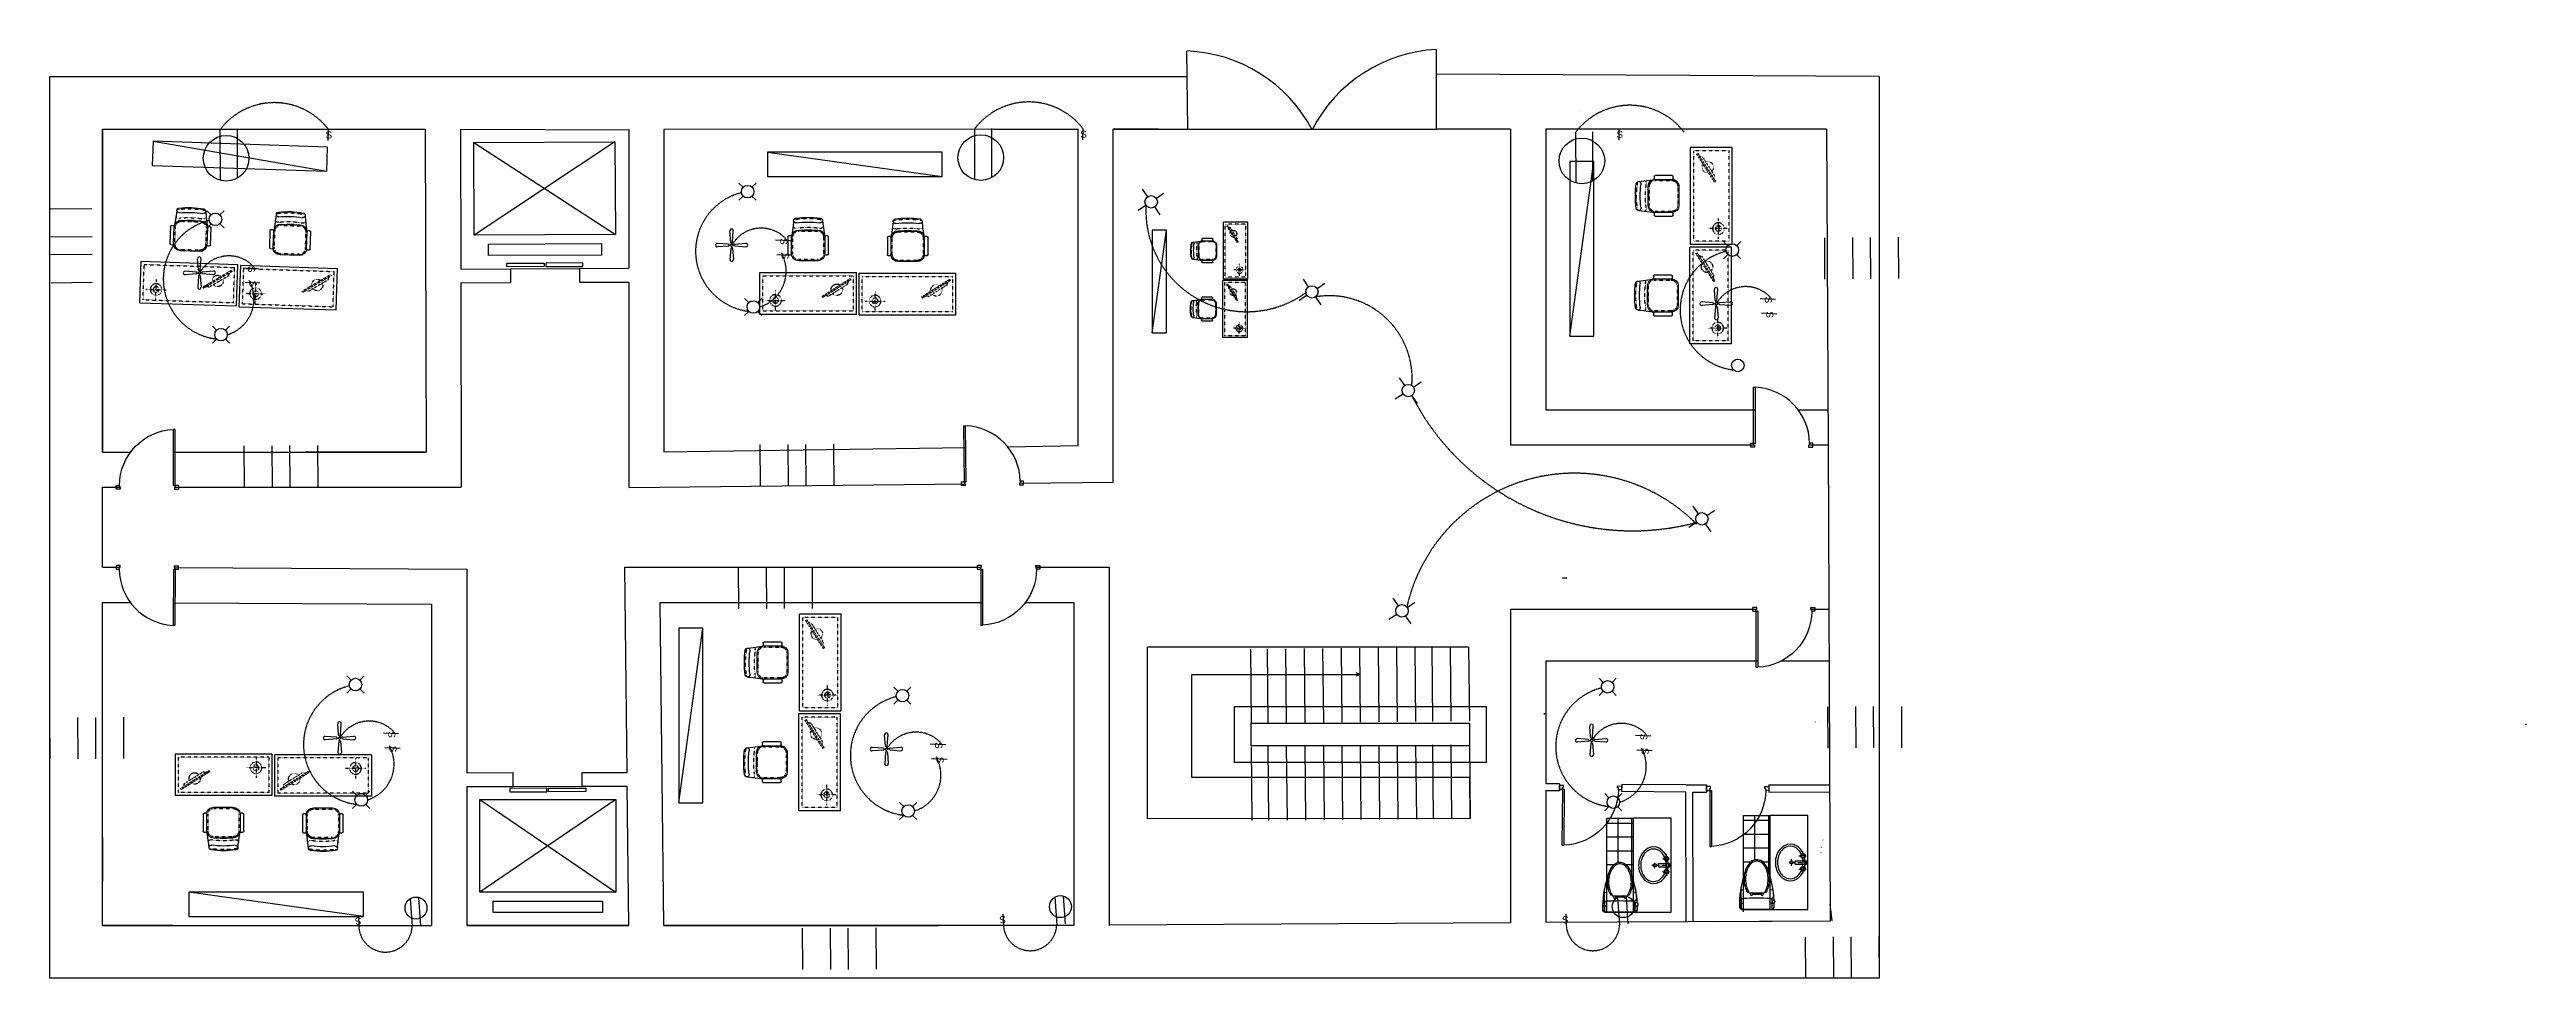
# Model space of a CAD drawing. Header units: inches. Extents: x 201 to 2163, y 274 to 1495.
# Drawn here: x 201 to 1612, y 274 to 803 of the extents above; entities that cross this region are included whole.
import ezdxf

# ---------------------------------------------------------------- set-up
doc = ezdxf.new("R2010")
doc.units = ezdxf.units.IN
doc.header["$MEASUREMENT"] = 0
for name, pattern in [('DASHDOT2', [0.5, 0.25, -0.125, 0, -0.125]), ('HIDDEN', [0.375, 0.25, -0.125]), ('HIDDEN2', [0.1875, 0.125, -0.0625])]:
    doc.linetypes.add(name, pattern=pattern)
for name, color, linetype in [('block', 112, 'Continuous'), ('door', 240, 'Continuous'), ('electrical hidden', 80, 'HIDDEN'), ('ELECTRICITY', 50, 'Continuous'), ('FURHATCH', 57, 'Continuous'), ('FURNITURE', 53, 'Continuous'), ('Layer1', 7, 'Continuous'), ('PIPE', 192, 'Continuous'), ('SANITARY', 151, 'Continuous'), ('STAIR', 2, 'Continuous'), ('TILING', 8, 'Continuous'), ('WALL', 7, 'Continuous'), ('window', 240, 'Continuous')]:
    doc.layers.add(name, color=color, linetype=linetype)
doc.styles.get("Standard").update_dxf_attribs({"font": 'arial.ttf'})
pattern_1 = [(0, (77.9634, 1.5955), (0, 7.874016), []), (90, (77.9634, 1.5955), (-7.874016, 5e-16), [])]

msp = doc.modelspace()

# ---------------------------------------------------------------- texts
at = {"layer": 'ELECTRICITY', "char_height": 4, "attachment_point": 1}
for insert in [(358, 756.2), (788, 756.6), (788, 756.6), (1093.5, 756.5), (1093.5, 756.5)]:
    msp.add_mtext_dynamic_manual_height_columns('S', width=41.001, gutter_width=1, heights=[0], dxfattribs=dict(at, insert=insert))
for width, insert, rotation in [(19.819, (621.1, 695.4), 270), (19.819, (317.8, 679.6), 270), (19.819, (621.8, 687.1), 270), (19.819, (318.6, 671.2), 270), (19.819, (1182.1, 662.1), 270), (19.819, (1182.1, 662.1), 270), (19.819, (1182.9, 653.7), 270), (19.819, (1182.9, 653.7), 270), (19.819, (397.7, 414.5), 270), (19.819, (1111.1, 413.3), 270), (19.819, (398.4, 406.2), 270), (19.819, (709.3, 408.3), 270), (19.819, (710.1, 400), 270), (19.819, (1111.9, 405), 270), (41.001, (378.5, 304.5), 183.9766), (41.001, (378.5, 304.5), 183.9766), (41.001, (745.8, 305.3), 183.9766), (41.001, (745.8, 305.3), 183.9766), (41.001, (1066.5, 305.3), 183.9766), (41.001, (1066.5, 305.3), 183.9766)]:
    msp.add_mtext_dynamic_manual_height_columns('S', width=width, gutter_width=1, heights=[0], dxfattribs=dict(at, insert=insert, rotation=rotation))

# ---------------------------------------------------------------- blocks, each defined once
blk = doc.blocks.new('Refrigerator-2 door - 36 in front')
for p, q in [((0, 5), (36, 5)), ((12, 5), (12, 64))]:
    blk.add_line(p, q)
for points in [[(0, 0), (0, 64), (36, 64), (36, 0)], [(11, 36), (11, 52), (13, 52), (13, 36)]]:
    blk.add_lwpolyline(points, close=True)
blk = doc.blocks.new('*U6')
at = {"layer": 'ELECTRICITY'}
blk.add_line((-1.2, -1.2), (1.2, 1.2), dxfattribs=at)
blk = doc.blocks.new('*U7')
at = {"layer": 'ELECTRICITY', "color": 0, "linetype": 'ByBlock', "lineweight": -2, "transparency": 16777216}
for p, rotation in [((643.7, 415.8), 90.00000000000001), ((643.7, 408.4), 180), ((651.1, 408.4), 270)]:
    blk.add_blockref('*U6', p, dxfattribs=dict(at, rotation=rotation))
blk.add_blockref('*U6', (651.1, 415.8), dxfattribs=at)
blk = doc.blocks.new('*U8')
at = {"layer": 'ELECTRICITY'}
blk.add_line((-1.2, -1.2), (1.2, 1.2), dxfattribs=at)
blk = doc.blocks.new('*U9')
at = {"layer": 'ELECTRICITY', "color": 0, "linetype": 'ByBlock', "lineweight": -2, "transparency": 16777216}
for p, rotation in [((643.7, 415.8), 90.00000000000001), ((643.7, 408.4), 180), ((651.1, 408.4), 270)]:
    blk.add_blockref('*U8', p, dxfattribs=dict(at, rotation=rotation))
blk.add_blockref('*U8', (651.1, 415.8), dxfattribs=at)
blk = doc.blocks.new('*U10')
at = {"layer": 'ELECTRICITY'}
blk.add_line((-1.2, -1.2), (1.2, 1.2), dxfattribs=at)
blk = doc.blocks.new('*U11')
at = {"layer": 'ELECTRICITY', "color": 0, "linetype": 'ByBlock', "lineweight": -2, "transparency": 16777216}
for p, rotation in [((643.7, 415.8), 90.00000000000001), ((643.7, 408.4), 180), ((651.1, 408.4), 270)]:
    blk.add_blockref('*U10', p, dxfattribs=dict(at, rotation=rotation))
blk.add_blockref('*U10', (651.1, 415.8), dxfattribs=at)
blk = doc.blocks.new('*U12')
at = {"layer": 'ELECTRICITY'}
for p, q in [((-3.1, 0.5), (3.2, 1)), ((-3.6, 0), (-4.3, 0)), ((-3.1, -0.5), (3.2, -1))]:
    blk.add_line(p, q, dxfattribs=at)
for centre, radius, start, end in [((-3.1, 0), 0.519, 90, 270), ((3.3, 0), 0.986, 265.8307, 94.1693)]:
    blk.add_arc(centre, radius, start, end, dxfattribs=at)
blk = doc.blocks.new('*U13')
at = {"layer": 'ELECTRICITY', "color": 0, "linetype": 'ByBlock', "lineweight": -2, "transparency": 16777216}
for p, rotation in [((136.1, 88.2), 180), ((141, 93.1), 90.00000000000004), ((141.1, 83.3), 270.0000000000001)]:
    blk.add_blockref('*U12', p, dxfattribs=dict(at, rotation=rotation))
blk.add_blockref('*U12', (146, 88.3), dxfattribs=at)
blk = doc.blocks.new('*U14')
at = {"layer": 'ELECTRICITY'}
blk.add_line((-1.2, -1.2), (1.2, 1.2), dxfattribs=at)
blk = doc.blocks.new('*U15')
at = {"layer": 'ELECTRICITY', "color": 0, "linetype": 'ByBlock', "lineweight": -2, "transparency": 16777216}
for p, rotation in [((643.7, 415.8), 90.00000000000001), ((643.7, 408.4), 180), ((651.1, 408.4), 270)]:
    blk.add_blockref('*U14', p, dxfattribs=dict(at, rotation=rotation))
blk.add_blockref('*U14', (651.1, 415.8), dxfattribs=at)
blk = doc.blocks.new('*U16')
at = {"layer": 'ELECTRICITY'}
blk.add_line((-1.2, -1.2), (1.2, 1.2), dxfattribs=at)
blk = doc.blocks.new('*U17')
at = {"layer": 'ELECTRICITY', "color": 0, "linetype": 'ByBlock', "lineweight": -2, "transparency": 16777216}
for p, rotation in [((643.7, 415.8), 90.00000000000001), ((643.7, 408.4), 180), ((651.1, 408.4), 270)]:
    blk.add_blockref('*U16', p, dxfattribs=dict(at, rotation=rotation))
blk.add_blockref('*U16', (651.1, 415.8), dxfattribs=at)
blk = doc.blocks.new('*U18')
at = {"layer": 'ELECTRICITY'}
blk.add_line((-1.2, -1.2), (1.2, 1.2), dxfattribs=at)
blk = doc.blocks.new('*U19')
at = {"layer": 'ELECTRICITY', "color": 0, "linetype": 'ByBlock', "lineweight": -2, "transparency": 16777216}
for p, rotation in [((643.7, 415.8), 90.00000000000001), ((643.7, 408.4), 180), ((651.1, 408.4), 270)]:
    blk.add_blockref('*U18', p, dxfattribs=dict(at, rotation=rotation))
blk.add_blockref('*U18', (651.1, 415.8), dxfattribs=at)
blk = doc.blocks.new('*U20')
at = {"layer": 'ELECTRICITY'}
for p, q in [((-3.1, 0.5), (3.2, 1)), ((-3.6, 0), (-4.3, 0)), ((-3.1, -0.5), (3.2, -1))]:
    blk.add_line(p, q, dxfattribs=at)
for centre, radius, start, end in [((-3.1, 0), 0.519, 90, 270), ((3.3, 0), 0.986, 265.8307, 94.1693)]:
    blk.add_arc(centre, radius, start, end, dxfattribs=at)
blk = doc.blocks.new('*U21')
at = {"layer": 'ELECTRICITY', "color": 0, "linetype": 'ByBlock', "lineweight": -2, "transparency": 16777216}
for p, rotation in [((136.1, 88.2), 180), ((141, 93.1), 90.00000000000004), ((141.1, 83.3), 270.0000000000001)]:
    blk.add_blockref('*U20', p, dxfattribs=dict(at, rotation=rotation))
blk.add_blockref('*U20', (146, 88.3), dxfattribs=at)
blk = doc.blocks.new('*U22')
at = {"layer": 'ELECTRICITY'}
blk.add_line((-1.2, -1.2), (1.2, 1.2), dxfattribs=at)
blk = doc.blocks.new('*U23')
at = {"layer": 'ELECTRICITY', "color": 0, "linetype": 'ByBlock', "lineweight": -2, "transparency": 16777216}
for p, rotation in [((643.7, 415.8), 90.00000000000001), ((643.7, 408.4), 180), ((651.1, 408.4), 270)]:
    blk.add_blockref('*U22', p, dxfattribs=dict(at, rotation=rotation))
blk.add_blockref('*U22', (651.1, 415.8), dxfattribs=at)
blk = doc.blocks.new('*U24')
at = {"layer": 'ELECTRICITY'}
blk.add_line((-1.2, -1.2), (1.2, 1.2), dxfattribs=at)
blk = doc.blocks.new('*U25')
at = {"layer": 'ELECTRICITY', "color": 0, "linetype": 'ByBlock', "lineweight": -2, "transparency": 16777216}
for p, rotation in [((643.7, 415.8), 90.00000000000001), ((643.7, 408.4), 180), ((651.1, 408.4), 270)]:
    blk.add_blockref('*U24', p, dxfattribs=dict(at, rotation=rotation))
blk.add_blockref('*U24', (651.1, 415.8), dxfattribs=at)
blk = doc.blocks.new('*U26')
at = {"layer": 'ELECTRICITY'}
blk.add_line((-1.2, -1.2), (1.2, 1.2), dxfattribs=at)
blk = doc.blocks.new('*U27')
at = {"layer": 'ELECTRICITY', "color": 0, "linetype": 'ByBlock', "lineweight": -2, "transparency": 16777216}
for p, rotation in [((643.7, 415.8), 90.00000000000001), ((643.7, 408.4), 180), ((651.1, 408.4), 270)]:
    blk.add_blockref('*U26', p, dxfattribs=dict(at, rotation=rotation))
blk.add_blockref('*U26', (651.1, 415.8), dxfattribs=at)
blk = doc.blocks.new('*U28')
at = {"layer": 'ELECTRICITY'}
for p, q in [((-3.1, 0.5), (3.2, 1)), ((-3.6, 0), (-4.3, 0)), ((-3.1, -0.5), (3.2, -1))]:
    blk.add_line(p, q, dxfattribs=at)
for centre, radius, start, end in [((-3.1, 0), 0.519, 90, 270), ((3.3, 0), 0.986, 265.8307, 94.1693)]:
    blk.add_arc(centre, radius, start, end, dxfattribs=at)
blk = doc.blocks.new('*U29')
at = {"layer": 'ELECTRICITY', "color": 0, "linetype": 'ByBlock', "lineweight": -2, "transparency": 16777216}
for p, rotation in [((136.1, 88.2), 180), ((141, 93.1), 90.00000000000004), ((141.1, 83.3), 270.0000000000001)]:
    blk.add_blockref('*U28', p, dxfattribs=dict(at, rotation=rotation))
blk.add_blockref('*U28', (146, 88.3), dxfattribs=at)
blk = doc.blocks.new('*U30')
at = {"layer": 'ELECTRICITY'}
blk.add_line((-1.2, -1.2), (1.2, 1.2), dxfattribs=at)
blk = doc.blocks.new('*U31')
at = {"layer": 'ELECTRICITY', "color": 0, "linetype": 'ByBlock', "lineweight": -2, "transparency": 16777216}
for p, rotation in [((643.7, 415.8), 90.00000000000001), ((643.7, 408.4), 180), ((651.1, 408.4), 270)]:
    blk.add_blockref('*U30', p, dxfattribs=dict(at, rotation=rotation))
blk.add_blockref('*U30', (651.1, 415.8), dxfattribs=at)
blk = doc.blocks.new('*U32')
at = {"layer": 'ELECTRICITY'}
blk.add_line((-1.2, -1.2), (1.2, 1.2), dxfattribs=at)
blk = doc.blocks.new('*U33')
at = {"layer": 'ELECTRICITY', "color": 0, "linetype": 'ByBlock', "lineweight": -2, "transparency": 16777216}
for p, rotation in [((643.7, 415.8), 90.00000000000001), ((643.7, 408.4), 180), ((651.1, 408.4), 270)]:
    blk.add_blockref('*U32', p, dxfattribs=dict(at, rotation=rotation))
blk.add_blockref('*U32', (651.1, 415.8), dxfattribs=at)
blk = doc.blocks.new('*U34')
at = {"layer": 'ELECTRICITY'}
blk.add_line((-1.2, -1.2), (1.2, 1.2), dxfattribs=at)
blk = doc.blocks.new('*U35')
at = {"layer": 'ELECTRICITY', "color": 0, "linetype": 'ByBlock', "lineweight": -2, "transparency": 16777216}
for p, rotation in [((643.7, 415.8), 90.00000000000001), ((643.7, 408.4), 180), ((651.1, 408.4), 270)]:
    blk.add_blockref('*U34', p, dxfattribs=dict(at, rotation=rotation))
blk.add_blockref('*U34', (651.1, 415.8), dxfattribs=at)
blk = doc.blocks.new('*U36')
at = {"layer": 'ELECTRICITY'}
for p, q in [((-3.1, 0.5), (3.2, 1)), ((-3.6, 0), (-4.3, 0)), ((-3.1, -0.5), (3.2, -1))]:
    blk.add_line(p, q, dxfattribs=at)
for centre, radius, start, end in [((-3.1, 0), 0.519, 90, 270), ((3.3, 0), 0.986, 265.8307, 94.1693)]:
    blk.add_arc(centre, radius, start, end, dxfattribs=at)
blk = doc.blocks.new('*U37')
at = {"layer": 'ELECTRICITY', "color": 0, "linetype": 'ByBlock', "lineweight": -2, "transparency": 16777216}
for p, rotation in [((136.1, 88.2), 180), ((141, 93.1), 90.00000000000004), ((141.1, 83.3), 270.0000000000001)]:
    blk.add_blockref('*U36', p, dxfattribs=dict(at, rotation=rotation))
blk.add_blockref('*U36', (146, 88.3), dxfattribs=at)
blk = doc.blocks.new('*U38')
at = {"layer": 'ELECTRICITY'}
blk.add_line((-1.2, -1.2), (1.2, 1.2), dxfattribs=at)
blk = doc.blocks.new('*U39')
at = {"layer": 'ELECTRICITY', "color": 0, "linetype": 'ByBlock', "lineweight": -2, "transparency": 16777216}
for p, rotation in [((643.7, 415.8), 90.00000000000001), ((643.7, 408.4), 180), ((651.1, 408.4), 270)]:
    blk.add_blockref('*U38', p, dxfattribs=dict(at, rotation=rotation))
blk.add_blockref('*U38', (651.1, 415.8), dxfattribs=at)
blk = doc.blocks.new('*U40')
at = {"layer": 'ELECTRICITY'}
for p, q in [((-3.1, 0.5), (3.2, 1)), ((-3.6, 0), (-4.3, 0)), ((-3.1, -0.5), (3.2, -1))]:
    blk.add_line(p, q, dxfattribs=at)
for centre, radius, start, end in [((-3.1, 0), 0.519, 90, 270), ((3.3, 0), 0.986, 265.8307, 94.1693)]:
    blk.add_arc(centre, radius, start, end, dxfattribs=at)
blk = doc.blocks.new('*U41')
at = {"layer": 'ELECTRICITY', "color": 0, "linetype": 'ByBlock', "lineweight": -2, "transparency": 16777216}
for p, rotation in [((136.1, 88.2), 180), ((141, 93.1), 90.00000000000004), ((141.1, 83.3), 270.0000000000001)]:
    blk.add_blockref('*U40', p, dxfattribs=dict(at, rotation=rotation))
blk.add_blockref('*U40', (146, 88.3), dxfattribs=at)
blk = doc.blocks.new('*U42')
at = {"layer": 'ELECTRICITY'}
blk.add_line((-1.2, -1.2), (1.2, 1.2), dxfattribs=at)
blk = doc.blocks.new('*U43')
at = {"layer": 'ELECTRICITY', "color": 0, "linetype": 'ByBlock', "lineweight": -2, "transparency": 16777216}
for p, rotation in [((643.7, 415.8), 90.00000000000001), ((643.7, 408.4), 180), ((651.1, 408.4), 270)]:
    blk.add_blockref('*U42', p, dxfattribs=dict(at, rotation=rotation))
blk.add_blockref('*U42', (651.1, 415.8), dxfattribs=at)
blk = doc.blocks.new('*U44')
at = {"layer": 'ELECTRICITY'}
for p, q in [((-3.1, 0.5), (3.2, 1)), ((-3.6, 0), (-4.3, 0)), ((-3.1, -0.5), (3.2, -1))]:
    blk.add_line(p, q, dxfattribs=at)
for centre, radius, start, end in [((-3.1, 0), 0.519, 90, 270), ((3.3, 0), 0.986, 265.8307, 94.1693)]:
    blk.add_arc(centre, radius, start, end, dxfattribs=at)
blk = doc.blocks.new('*U45')
at = {"layer": 'ELECTRICITY', "color": 0, "linetype": 'ByBlock', "lineweight": -2, "transparency": 16777216}
for p, rotation in [((136.1, 88.2), 180), ((141, 93.1), 90.00000000000004), ((141.1, 83.3), 270.0000000000001)]:
    blk.add_blockref('*U44', p, dxfattribs=dict(at, rotation=rotation))
blk.add_blockref('*U44', (146, 88.3), dxfattribs=at)
blk = doc.blocks.new('*U46')
at = {"layer": 'ELECTRICITY'}
blk.add_line((-1.2, -1.2), (1.2, 1.2), dxfattribs=at)
blk = doc.blocks.new('*U47')
at = {"layer": 'ELECTRICITY', "color": 0, "linetype": 'ByBlock', "lineweight": -2, "transparency": 16777216}
for p, rotation in [((643.7, 415.8), 90.00000000000001), ((643.7, 408.4), 180), ((651.1, 408.4), 270)]:
    blk.add_blockref('*U46', p, dxfattribs=dict(at, rotation=rotation))
blk.add_blockref('*U46', (651.1, 415.8), dxfattribs=at)
blk = doc.blocks.new('*U48')
at = {"layer": 'ELECTRICITY'}
blk.add_line((-1.2, -1.2), (1.2, 1.2), dxfattribs=at)
blk = doc.blocks.new('*U49')
at = {"layer": 'ELECTRICITY', "color": 0, "linetype": 'ByBlock', "lineweight": -2, "transparency": 16777216}
for p, rotation in [((643.7, 415.8), 90.00000000000001), ((643.7, 408.4), 180), ((651.1, 408.4), 270)]:
    blk.add_blockref('*U48', p, dxfattribs=dict(at, rotation=rotation))
blk.add_blockref('*U48', (651.1, 415.8), dxfattribs=at)
blk = doc.blocks.new('*U50')
at = {"layer": 'ELECTRICITY'}
blk.add_line((-1.2, -1.2), (1.2, 1.2), dxfattribs=at)
blk = doc.blocks.new('*U51')
at = {"layer": 'ELECTRICITY', "color": 0, "linetype": 'ByBlock', "lineweight": -2, "transparency": 16777216}
for p, rotation in [((643.7, 415.8), 90.00000000000001), ((643.7, 408.4), 180), ((651.1, 408.4), 270)]:
    blk.add_blockref('*U50', p, dxfattribs=dict(at, rotation=rotation))
blk.add_blockref('*U50', (651.1, 415.8), dxfattribs=at)
blk = doc.blocks.new('*U52')
at = {"layer": 'ELECTRICITY'}
for p, q in [((-3.1, 0.5), (3.2, 1)), ((-3.6, 0), (-4.3, 0)), ((-3.1, -0.5), (3.2, -1))]:
    blk.add_line(p, q, dxfattribs=at)
for centre, radius, start, end in [((-3.1, 0), 0.519, 90, 270), ((3.3, 0), 0.986, 265.8307, 94.1693)]:
    blk.add_arc(centre, radius, start, end, dxfattribs=at)
blk = doc.blocks.new('*U53')
at = {"layer": 'ELECTRICITY', "color": 0, "linetype": 'ByBlock', "lineweight": -2, "transparency": 16777216}
for p, rotation in [((136.1, 88.2), 180), ((141, 93.1), 90.00000000000004), ((141.1, 83.3), 270.0000000000001)]:
    blk.add_blockref('*U52', p, dxfattribs=dict(at, rotation=rotation))
blk.add_blockref('*U52', (146, 88.3), dxfattribs=at)
blk = doc.blocks.new('*U54')
at = {"layer": 'ELECTRICITY'}
for p in [(-2.2, -1.5), (2.2, 1.5), (2.2, 1.5), (2.2, 1.5), (2.2, 1.5), (2.2, 1.5)]:
    blk.add_line(p, (2.2, 1.5), dxfattribs=at)
blk = doc.blocks.new('*U55')
at = {"layer": 'ELECTRICITY', "color": 0, "linetype": 'ByBlock', "lineweight": -2, "transparency": 16777216}
for p, rotation in [((184.3, 140.8), 180), ((186, 149.4), 89.99999999999999), ((193, 139.1), 270)]:
    blk.add_blockref('*U54', p, dxfattribs=dict(at, rotation=rotation))
blk.add_blockref('*U54', (194.6, 147.8), dxfattribs=at)
blk = doc.blocks.new('*U56')
at = {"layer": 'ELECTRICITY'}
for p in [(-2.2, -1.5), (2.2, 1.5), (2.2, 1.5), (2.2, 1.5), (2.2, 1.5), (2.2, 1.5)]:
    blk.add_line(p, (2.2, 1.5), dxfattribs=at)
blk = doc.blocks.new('*U57')
at = {"layer": 'ELECTRICITY', "color": 0, "linetype": 'ByBlock', "lineweight": -2, "transparency": 16777216}
for p, rotation in [((184.3, 140.8), 180), ((186, 149.4), 89.99999999999999), ((193, 139.1), 270)]:
    blk.add_blockref('*U56', p, dxfattribs=dict(at, rotation=rotation))
blk.add_blockref('*U56', (194.6, 147.8), dxfattribs=at)
blk = doc.blocks.new('*U58')
at = {"layer": 'ELECTRICITY'}
for p in [(-2.2, -1.5), (2.2, 1.5), (2.2, 1.5), (2.2, 1.5), (2.2, 1.5), (2.2, 1.5)]:
    blk.add_line(p, (2.2, 1.5), dxfattribs=at)
blk = doc.blocks.new('*U59')
at = {"layer": 'ELECTRICITY', "color": 0, "linetype": 'ByBlock', "lineweight": -2, "transparency": 16777216}
for p, rotation in [((184.3, 140.8), 180), ((186, 149.4), 89.99999999999999), ((193, 139.1), 270)]:
    blk.add_blockref('*U58', p, dxfattribs=dict(at, rotation=rotation))
blk.add_blockref('*U58', (194.6, 147.8), dxfattribs=at)
blk = doc.blocks.new('*U60')
at = {"layer": 'ELECTRICITY'}
for p in [(-2.2, -1.5), (2.2, 1.5), (2.2, 1.5), (2.2, 1.5), (2.2, 1.5), (2.2, 1.5)]:
    blk.add_line(p, (2.2, 1.5), dxfattribs=at)
blk = doc.blocks.new('*U61')
at = {"layer": 'ELECTRICITY', "color": 0, "linetype": 'ByBlock', "lineweight": -2, "transparency": 16777216}
for p, rotation in [((184.3, 140.8), 180), ((186, 149.4), 89.99999999999999), ((193, 139.1), 270)]:
    blk.add_blockref('*U60', p, dxfattribs=dict(at, rotation=rotation))
blk.add_blockref('*U60', (194.6, 147.8), dxfattribs=at)
blk = doc.blocks.new('*U62')
at = {"layer": 'ELECTRICITY'}
for p in [(-2.2, -1.5), (2.2, 1.5), (2.2, 1.5), (2.2, 1.5), (2.2, 1.5), (2.2, 1.5)]:
    blk.add_line(p, (2.2, 1.5), dxfattribs=at)
blk = doc.blocks.new('*U63')
at = {"layer": 'ELECTRICITY', "color": 0, "linetype": 'ByBlock', "lineweight": -2, "transparency": 16777216}
for p, rotation in [((184.3, 140.8), 180), ((186, 149.4), 89.99999999999999), ((193, 139.1), 270)]:
    blk.add_blockref('*U62', p, dxfattribs=dict(at, rotation=rotation))
blk.add_blockref('*U62', (194.6, 147.8), dxfattribs=at)
blk = doc.blocks.new('DR_D01')
for p, q in [((-0.45, 0.93), (-0.42, 0.93)), ((-0.45, 0.03), (-0.45, 0.93)), ((-0.42, 0.03), (-0.42, 0.93)), ((-0.5, 0.03), (-0.42, 0.03)), ((-0.5, 0.03), (-0.5, -0.03)), ((-0.45, 0.03), (-0.45, 0)), ((-0.45, 0), (-0.435, 0)), ((-0.435, 0), (-0.435, -0.03)), ((0.435, 0), (0.435, -0.03)), ((0.45, 0), (0.435, 0)), ((0.45, 0.03), (0.45, 0)), ((0.5, 0.03), (0.45, 0.03)), ((0.5, -0.03), (0.5, 0.03)), ((-0.435, -0.03), (-0.5, -0.03)), ((0.435, -0.03), (0.5, -0.03))]:
    blk.add_line(p, q)
blk.add_arc((-0.46, 0.021), 0.91, 0.5915, 87.4664)
blk = doc.blocks.new('yq_sink_01')
for p, q in [((183, 24), (20, 24)), ((20, 24), (20, -24)), ((183, 24), (183, -24)), ((183, -24), (20, -24))]:
    blk.add_line(p, q)
at = {"linetype": 'DASHDOT2'}
for p, q in [((131, 97), (26, 97)), ((69, 24), (69, 158)), ((236, 48), (236, -48)), ((278, 0), (26, 0)), ((131, -97), (26, -97)), ((69, -24), (69, -158))]:
    blk.add_line(p, q, dxfattribs=at)
for centre, radius in [((69, 95), 33.5), ((69, 95), 23.9), ((236, 1), 23.9), ((69, -95), 33.5), ((69, -95), 23.9)]:
    blk.add_circle(centre, radius)
for centre, radius, start, end in [((366, 1), 326, 167.8612, 192.4926), ((312, 19), 269, 140.9541, 156.021), ((366, 1), 296, 168.0916, 192.4003), ((312, 19), 239, 140.9541, 155.6677), ((277, 47), 224, 117.0522, 140.9541), ((277, 47), 195, 117.0522, 140.9541), ((255, 91), 176, 62.9478, 117.0522), ((255, 91), 146, 62.9478, 117.0522), ((233, 47), 195, 39.0459, 62.9478), ((233, 47), 224, 39.0459, 62.9478), ((199, 19), 239, 18.571, 39.0459), ((199, 19), 269, 18.571, 39.0459), ((145, 1), 296, 0, 18.571), ((145, 1), 296, 341.429, 360), ((145, 1), 326, 360, 18.571), ((145, 1), 326, 341.429, 360), ((312, -17), 269, 204.5507, 219.0459), ((312, -17), 239, 204.736, 219.0459), ((277, -45), 224, 219.0459, 242.9478), ((277, -45), 195, 219.0459, 242.9478), ((255, -88), 176, 242.9478, 297.0522), ((255, -88), 146, 242.9478, 297.0522), ((233, -45), 195, 297.0522, 320.9541), ((233, -45), 224, 297.0522, 320.9541), ((199, -17), 239, 320.9541, 341.429), ((199, -17), 269, 320.9541, 341.429)]:
    blk.add_arc(centre, radius, start, end)
blk = doc.blocks.new('yq_matong_01')
for p, q in [((0, 201), (0, -201)), ((20, 221), (139, 221)), ((216, 91), (238, 91)), ((216, 61), (238, 61)), ((223, 61), (223, -61)), ((238, 104), (238, -104)), ((252, 138), (252, 114)), ((20, -221), (139, -221)), ((97, -221), (97, -226)), ((97, -226), (132, -226)), ((132, -221), (132, -226)), ((216, -61), (238, -61)), ((216, -91), (238, -91)), ((252, -114), (252, -138))]:
    blk.add_line(p, q)
for centre, radius, start, end in [((55, 202), 54.8, 117.322, 181.8992), ((20, 201), 20, 90, 180), ((64, -1165), 1417, 71.4068, 91.3856), ((139, 201), 20, 2.3063, 90), ((217, 161), 83.2, 95.4963, 139.9324), ((-4840, 0), 5003, 357.6937, 2.3063), ((216, 76), 15, 90, 270), ((357, -47), 193, 123.2779, 128.1384), ((407, -123), 283, 105.2088, 123.2779), ((407, -123), 303, 105.2088, 120.5699), ((439, -242), 427, 74.7912, 105.2088), ((439, -242), 407, 74.7912, 105.2088), ((471, -123), 283, 56.7221, 74.7912), ((471, -123), 303, 56.7221, 74.7912), ((521, -47), 193, 32.2565, 56.7221), ((521, -47), 213, 32.2565, 56.7221), ((596, 0), 104, 360, 32.2565), ((596, 0), 124, 360, 32.2565), ((51, -204), 51.4, 175.687, 245.0918), ((20, -201), 20, 180, 270), ((64, 1165), 1417, 268.6144, 271.2036), ((157, -247), 63.1, 159.6834, 188.4939), ((114, -226), 37, 237.5287, 304.2772), ((72, -247), 63.1, 352.0944, 20.3166), ((64, 1165), 1417, 272.8967, 288.5932), ((139, -201), 20, 270, 357.6937), ((217, -161), 83.2, 220.0676, 264.5037), ((216, -76), 15, 90, 270), ((357, 47), 193, 231.8616, 236.7221), ((407, 123), 283, 236.7221, 254.7912), ((407, 123), 303, 239.4301, 254.7912), ((439, 242), 427, 254.7912, 285.2088), ((439, 242), 407, 254.7912, 285.2088), ((471, 123), 283, 285.2088, 303.2779), ((471, 123), 303, 285.2088, 303.2779), ((521, 47), 193, 303.2779, 327.7435), ((521, 47), 213, 303.2779, 327.7435), ((596, 0), 104, 327.7435, 360), ((596, 0), 124, 327.7435, 360)]:
    blk.add_arc(centre, radius, start, end)
blk = doc.blocks.new('yq_desk_01')
for p, q in [((800, 700), (800, -700)), ((1400, 700), (800, 700)), ((1400, 700), (1400, -700)), ((52, 209), (127, 217)), ((127, 217), (288, 239)), ((185, 136), (185, -139)), ((185, -50), (185, 47)), ((270, 252), (270, 279)), ((284, 293), (531, 293)), ((531, 239), (284, 239)), ((531, 239), (284, 239)), ((528, 239), (288, 239)), ((545, 279), (545, 252)), ((630, -139), (630, 136)), ((52, -209), (126, -218)), ((126, -218), (288, -241)), ((270, -282), (270, -255)), ((284, -241), (531, -241)), ((284, -241), (531, -241)), ((531, -296), (284, -296)), ((288, -241), (528, -241)), ((545, -255), (545, -282)), ((1400, -700), (800, -700))]:
    blk.add_line(p, q)
for centre, radius, start, end in [((1212, 0), 1212, 171.4477, 188.5523), ((47, 175), 34.3, 351.4477, 171.4477), ((1212, 0), 1143, 171.4477, 188.5523), ((288, 136), 103, 90, 180), ((284, 279), 13.7, 90, 180), ((284, 252), 13.7, 180, 270), ((528, 136), 103, 0, 90), ((531, 279), 13.7, 0, 90), ((531, 252), 13.7, 270, 0), ((47, -175), 34.3, 188.5523, 8.5523), ((288, -139), 103, 180, 270), ((284, -255), 13.7, 90, 180), ((284, -282), 13.7, 180, 270), ((528, -139), 103, 270, 0), ((531, -255), 13.7, 0, 90), ((531, -282), 13.7, 270, 0)]:
    blk.add_arc(centre, radius, start, end)
at = {"layer": 'FURHATCH', "linetype": 'HIDDEN2'}
for p, q in [((845, 655), (845, -655)), ((1355, 655), (845, 655)), ((1355, 655), (1355, -655)), ((157, 170), (159, 189)), ((202, 136), (202, -139)), ((528, 222), (288, 222)), ((613, -139), (613, 136)), ((157, -170), (158, -190)), ((288, -224), (528, -224)), ((904, -618), (1160, -212)), ((1355, -655), (845, -655))]:
    blk.add_line(p, q, dxfattribs=at)
for points in [[(1349, 471), (1055, 471)], [(1202, 471), (1160, 471)], [(1202, 618), (1202, 324)], [(1202, 471), (1223, 508)], [(1202, 471), (1223, 435)]]:
    blk.add_lwpolyline(points, dxfattribs=at)
blk.add_lwpolyline([(1143, -294), (1134, -254), (1160, -212), (1144, -202), (888, -608), (904, -618), (930, -577), (971, -568)], close=True, dxfattribs=at)
for radius in [84, 42]:
    blk.add_circle((1202, 471), radius, dxfattribs=at)
for centre, radius, start, end in [((1212, 0), 1195, 170.0128, 189.9872), ((130, 189), 28.6, 359.9194, 96.3911), ((1288, 0), 1143, 171.4477, 188.5523), ((288, 136), 85.7, 90, 180), ((528, 136), 85.7, 0, 90), ((130, -190), 28.6, 262.6639, 359.9194), ((288, -139), 85.7, 180, 270), ((528, -139), 85.7, 270, 0), ((1048, -416), 82.3, 81.7622, 213.7504), ((1048, -416), 82.3, 248.5054, 47.0072)]:
    blk.add_arc(centre, radius, start, end, dxfattribs=at)
blk = doc.blocks.new('WD_WIN4')
for p, q in [((-0.5, 0.5), (0.5, 0.5)), ((-0.5, 0.12), (0.5, 0.12)), ((-0.5, -0.12), (0.5, -0.12)), ((-0.5, -0.5), (0.5, -0.5))]:
    blk.add_line(p, q)

# ---------------------------------------------------------------- hatches: boundary and pattern name
at = {"layer": 'TILING'}
h = msp.add_hatch(dxfattribs=at)
h.set_pattern_fill('_USER', color=256, scale=7.874016, double=1, pattern_type=0)
h.set_pattern_definition([(0, (0, 0), (0, 7.874016), []), (90, (0, 0), (-7.874016, 5e-16), [])])
edge = h.paths.add_edge_path()
edge.add_arc((1141.4, 313.9), 55.8, 161.4068, 181.3856)
edge.add_arc((1087.6, 313.5), 2.16, 207.322, 271.8992)
edge.add_line((1087.6, 311.4), (1103.4, 311.4))
edge.add_arc((1103.6, 313.4), 2.02, 265.687, 335.0918)
edge.add_arc((1049.6, 313.9), 55.8, 358.6144, 361.2036)
edge.add_arc((1105.3, 317.5), 2.48, 273.3508, 278.4939)
edge.add_arc((1104.4, 315.9), 1.46, 327.5287, 394.2772)
edge.add_arc((1105.3, 314.2), 2.48, 82.0944, 88.0105)
edge.add_arc((1049.6, 313.9), 55.8, 2.8967, 18.5932)
edge.add_arc((1086, 328.6), 16.8, 10.3453, 15.2088)
edge.add_arc((1090.7, 329.9), 11.9, 15.2088, 33.2779)
edge.add_arc((1093.7, 331.9), 8.38, 33.2779, 57.7435)
edge.add_arc((1095.5, 334.8), 4.87, 57.7435, 90)
edge.add_arc((1095.5, 334.8), 4.87, 90, 122.2565)
edge.add_arc((1097.4, 331.9), 8.38, 122.2565, 146.7221)
edge.add_arc((1100.4, 329.9), 11.9, 146.7221, 164.7912)
edge.add_arc((1105.1, 328.6), 16.8, 164.7912, 169.6547)
h.paths.add_polyline_path([(1103, 311.4), (1088.1, 311.4), (1088.1, 365), (1103, 365)])
h = msp.add_hatch(dxfattribs=at)
h.set_pattern_fill('_USER', color=256, scale=7.874016, double=1, pattern_type=0)
h.set_pattern_definition(pattern_1)
edge = h.paths.add_edge_path()
edge.add_arc((1219.4, 315.5), 55.8, 161.4068, 181.3856)
edge.add_arc((1165.5, 315.1), 2.16, 207.322, 271.8992)
edge.add_line((1165.6, 313), (1181.4, 313))
edge.add_arc((1181.5, 315), 2.02, 265.687, 335.0918)
edge.add_arc((1127.6, 315.5), 55.8, 358.6144, 361.2036)
edge.add_arc((1183.2, 319.1), 2.48, 273.3508, 278.4939)
edge.add_arc((1182.4, 317.4), 1.46, 327.5287, 394.2772)
edge.add_arc((1183.2, 315.8), 2.48, 82.0944, 88.0105)
edge.add_arc((1127.6, 315.5), 55.8, 2.8967, 18.5932)
edge.add_arc((1164, 330.2), 16.8, 10.3453, 15.2088)
edge.add_arc((1168.6, 331.5), 11.9, 15.2088, 33.2779)
edge.add_arc((1171.6, 333.5), 8.38, 33.2779, 57.7435)
edge.add_arc((1173.5, 336.4), 4.87, 57.7435, 90)
edge.add_arc((1173.5, 336.4), 4.87, 90, 122.2565)
edge.add_arc((1175.4, 333.5), 8.38, 122.2565, 146.7221)
edge.add_arc((1178.3, 331.5), 11.9, 146.7221, 164.7912)
edge.add_arc((1183, 330.2), 16.8, 164.7912, 169.6547)
h.paths.add_polyline_path([(1181, 313), (1166, 313), (1166, 366.6), (1181, 366.6)])
h = msp.add_hatch(dxfattribs=at)
h.set_pattern_fill('_USER', color=256, scale=7.874016, double=1, pattern_type=0)
h.set_pattern_definition(pattern_1)
edge = h.paths.add_edge_path()
edge.add_arc((1219.4, 315.5), 55.8, 161.4068, 181.3856)
edge.add_arc((1165.5, 315.1), 2.16, 207.322, 271.8992)
edge.add_line((1165.6, 313), (1181.4, 313))
edge.add_arc((1181.5, 315), 2.02, 265.687, 335.0918)
edge.add_arc((1127.6, 315.5), 55.8, 358.6144, 361.2036)
edge.add_arc((1183.2, 319.1), 2.48, 273.3508, 278.4939)
edge.add_arc((1182.4, 317.4), 1.46, 327.5287, 394.2772)
edge.add_arc((1183.2, 315.8), 2.48, 82.0944, 88.0105)
edge.add_arc((1127.6, 315.5), 55.8, 2.8967, 18.5932)
edge.add_arc((1164, 330.2), 16.8, 10.3453, 15.2088)
edge.add_arc((1168.6, 331.5), 11.9, 15.2088, 33.2779)
edge.add_arc((1171.6, 333.5), 8.38, 33.2779, 57.7435)
edge.add_arc((1173.5, 336.4), 4.87, 57.7435, 90)
edge.add_arc((1173.5, 336.4), 4.87, 90, 122.2565)
edge.add_arc((1175.4, 333.5), 8.38, 122.2565, 146.7221)
edge.add_arc((1178.3, 331.5), 11.9, 146.7221, 164.7912)
edge.add_arc((1183, 330.2), 16.8, 164.7912, 169.6547)
h.paths.add_polyline_path([(1181, 313), (1166, 313), (1166, 366.6), (1181, 366.6)])
h = msp.add_hatch(dxfattribs=at)
h.set_pattern_fill('_USER', color=256, scale=7.874016, double=1, pattern_type=0)
h.set_pattern_definition(pattern_1)
edge = h.paths.add_edge_path()
edge.add_arc((1219.4, 315.5), 55.8, 161.4068, 181.3856)
edge.add_arc((1165.5, 315.1), 2.16, 207.322, 271.8992)
edge.add_line((1165.6, 313), (1181.4, 313))
edge.add_arc((1181.5, 315), 2.02, 265.687, 335.0918)
edge.add_arc((1127.6, 315.5), 55.8, 358.6144, 361.2036)
edge.add_arc((1183.2, 319.1), 2.48, 273.3508, 278.4939)
edge.add_arc((1182.4, 317.4), 1.46, 327.5287, 394.2772)
edge.add_arc((1183.2, 315.8), 2.48, 82.0944, 88.0105)
edge.add_arc((1127.6, 315.5), 55.8, 2.8967, 18.5932)
edge.add_arc((1164, 330.2), 16.8, 10.3453, 15.2088)
edge.add_arc((1168.6, 331.5), 11.9, 15.2088, 33.2779)
edge.add_arc((1171.6, 333.5), 8.38, 33.2779, 57.7435)
edge.add_arc((1173.5, 336.4), 4.87, 57.7435, 90)
edge.add_arc((1173.5, 336.4), 4.87, 90, 122.2565)
edge.add_arc((1175.4, 333.5), 8.38, 122.2565, 146.7221)
edge.add_arc((1178.3, 331.5), 11.9, 146.7221, 164.7912)
edge.add_arc((1183, 330.2), 16.8, 164.7912, 169.6547)
h.paths.add_polyline_path([(1181, 313), (1166, 313), (1166, 366.6), (1181, 366.6)])

# ---------------------------------------------------------------- linework, layer by layer
for p, q in [((830.8, 787.5), (848.9, 787.5)), ((778.2, 767.8), (778.2, 767.8)), ((1083.7, 767.8), (1083.7, 767.8)), ((230.8, 757.5), (230.8, 573.5)), ((230.8, 757.5), (230.8, 757.5)), ((230.8, 757.5), (230.8, 757.5)), ((230.8, 757.5), (230.8, 757.5)), ((230.8, 757.5), (250.8, 757.5)), ((250.8, 757.5), (250.8, 757.5)), ((414.8, 757.5), (415.2, 573.5)), ((414.8, 757.4), (414.8, 757.4)), ((434.8, 757.5), (435, 677.8)), ((434.8, 757.5), (530.8, 757.1)), ((530.8, 757.3), (530.8, 678.3)), ((786.8, 757.5), (550.8, 757.3)), ((550.8, 757.3), (550.8, 573.6)), ((786.8, 577.2), (786.8, 757.5)), ((806.8, 556.4), (806.8, 757.5)), ((832.5, 757.5), (806.8, 757.5)), ((806.8, 757.5), (849.3, 757.5)), ((1033.2, 757.5), (991, 757.5)), ((1033.2, 757.5), (991, 757.5)), ((1033.2, 757.5), (1033.2, 577.5)), ((1213.2, 757.5), (1053.2, 757.5)), ((1053.2, 757.5), (1053.2, 597.5)), ((1213.2, 757.5), (1127.7, 757.5)), ((1213.2, 757.5), (1214.1, 577.5)), ((230.8, 737.5), (230.8, 737.5)), ((264.2, 665), (264.2, 665)), ((435, 669.9), (435.2, 553.5)), ((530.8, 670.4), (530.8, 553.3)), ((608.7, 665.1), (608.7, 665.1)), ((608.7, 665.1), (608.7, 665.1)), ((608.7, 665.1), (608.7, 665.1)), ((608.7, 665.1), (608.7, 665.1)), ((608.7, 665.1), (608.7, 665.1)), ((608.7, 665.1), (608.7, 665.1)), ((608.7, 665.1), (608.7, 665.1)), ((608.7, 665.1), (608.7, 665.1)), ((608.7, 665.1), (608.7, 665.1)), ((608.7, 665.1), (608.7, 665.1)), ((608.7, 665.1), (608.7, 665.1)), ((608.7, 665.1), (608.7, 665.1)), ((608.7, 665.1), (608.7, 665.1)), ((656.7, 665.1), (656.7, 665.1)), ((1172.7, 597.5), (1053.2, 597.5)), ((1214, 597.5), (1197.1, 597.5)), ((230.8, 573.5), (246.8, 573.5)), ((271.3, 573.5), (415.2, 573.5)), ((415.2, 573.5), (346.4, 573.5)), ((415.2, 573.5), (372.4, 573.5)), ((435.2, 573.5), (435.2, 573.5)), ((435.2, 573.5), (435.2, 573.5)), ((530.5, 573.3), (530.8, 573.3)), ((550.8, 573.6), (722.8, 576.2)), ((701.2, 575.9), (701.2, 575.9)), ((746.6, 576.6), (786.8, 577.2)), ((1172.2, 577.5), (1033.2, 577.5)), ((1214.1, 577.5), (1203, 577.5)), ((230.8, 553.5), (241, 553.5)), ((271.8, 553.5), (435.2, 553.5)), ((415.2, 553.5), (415.2, 553.4)), ((415.2, 553.5), (415.2, 553.4)), ((530.8, 553.3), (722.5, 555.5)), ((550.8, 553.6), (550.8, 553.3)), ((753.3, 555.8), (806.8, 556.4)), ((548.4, 507.9), (548.4, 508.1)), ((230.8, 507.9), (241, 507.9)), ((271.8, 507.7), (438.4, 506.8)), ((438.4, 506.8), (438.4, 390.9)), ((528.4, 507.9), (731.8, 507.9)), ((529.8, 391.1), (528.4, 507.9)), ((762.6, 507.9), (804.4, 507.9)), ((804.4, 507.9), (804.4, 303.9)), ((230.7, 487.9), (246.7, 487.8)), ((230.8, 303.9), (230.8, 487.9)), ((271.2, 487.7), (418.4, 486.9)), ((418.4, 486.9), (418.4, 303.9)), ((528.4, 487.9), (528.6, 487.9)), ((550.8, 303.9), (548.6, 487.9)), ((548.6, 487.9), (732.3, 487.9)), ((756.8, 487.9), (784.4, 487.9)), ((784.4, 487.9), (784.4, 303.9)), ((1033.2, 483.9), (1033.2, 305.4)), ((1173.5, 483.9), (1033.2, 483.9)), ((1214.5, 483.9), (1204.3, 483.9)), ((1009.3, 462.5), (826.3, 462.5)), ((826.3, 458), (826.3, 462.5)), ((826.3, 364.6), (826.3, 458)), ((826.3, 458), (826.3, 458)), ((826.3, 458), (826.3, 458)), ((826.3, 458), (826.3, 458)), ((884.9, 461.3), (885.3, 419.1)), ((894.5, 461.4), (894.9, 419.2)), ((905, 461.5), (905.4, 419.3)), ((915.5, 461.6), (915.9, 419.4)), ((926.1, 461.7), (926.5, 419.5)), ((936.6, 461.8), (937, 419.6)), ((947.1, 461.9), (947.5, 419.7)), ((957.7, 462), (958.1, 419.8)), ((968.2, 462.1), (968.6, 419.9)), ((978.7, 462.2), (979.1, 420)), ((988.3, 462.3), (988.7, 420.1)), ((998.8, 462.4), (999.2, 420.2)), ((1009.3, 462.5), (1009.7, 420.3)), ((1009.3, 462.5), (1009.7, 420.3)), ((1009.3, 462.5), (1009.7, 420.3)), ((1053.2, 454.4), (1053.2, 384.6)), ((1174, 454.4), (1053.2, 454.4)), ((1214.6, 454.4), (1187.2, 454.4)), ((947.3, 446.8), (945.2, 447.7)), ((885.3, 405.7), (885.7, 363.6)), ((894.9, 405.8), (895.3, 363.7)), ((905.4, 405.9), (905.8, 363.8)), ((915.9, 406), (916.3, 363.9)), ((926.5, 406.1), (926.9, 364)), ((937, 406.2), (937.4, 364.1)), ((947.5, 406.3), (947.9, 364.2)), ((958.1, 406.4), (958.5, 364.3)), ((968.6, 406.5), (969, 364.4)), ((979.1, 406.6), (979.5, 364.5)), ((988.7, 406.7), (989.1, 364.6)), ((999.2, 406.8), (999.6, 364.7)), ((1009.7, 406.9), (1010.1, 364.8)), ((1009.7, 406.9), (1010.1, 364.8)), ((1009.7, 406.9), (1010.1, 364.8)), ((438.4, 383.1), (438.4, 303.9)), ((530.8, 303.9), (529.9, 383.3)), ((1010.1, 364.8), (1009.9, 388.1)), ((1053.2, 380.6), (1053.2, 305.5)), ((230.8, 303.9), (231, 353.9)), ((1010.1, 364.8), (826.3, 364.6)), ((1010.1, 364.8), (1010.1, 364.8)), ((230.8, 303.9), (271, 303.9)), ((230.8, 303.9), (418.4, 303.9)), ((438.4, 303.9), (530.8, 303.9)), ((438.4, 303.9), (530.8, 303.9)), ((550.8, 303.9), (596.8, 303.9)), ((550.8, 303.9), (707.2, 303.9)), ((1215.2, 306.4), (1149.4, 306)), ((1150.4, 306), (1150.4, 306))]:
    msp.add_line(p, q)
for points in [[(200.8, 787.5), (200.8, 787.5), (848.9, 787.5)], [(200.8, 757.5), (200.8, 787.5), (200.8, 787.5)], [(200.8, 273.9), (200.8, 273.9), (200.8, 787.5), (200.8, 787.5)], [(1243.2, 787.5), (1243.2, 787.5), (1243.2, 273.9), (1243.2, 273.9)], [(230.8, 573.5), (230.8, 757.5), (414.8, 757.5)], [(738.8, 757.5), (786.8, 757.5)], [(806.8, 757.5), (849.3, 757.5)], [(1214.1, 577.5), (1215.2, 306.4), (1053.2, 305.5)], [(230.8, 507.9), (230.8, 553.5)], [(271, 303.9), (230.8, 303.9), (230.8, 487.9)], [(1009.9, 388.1), (851.6, 388.1), (851.6, 446.8), (947.3, 446.8), (945.3, 445.8), (945.3, 445.8)], [(530.8, 303.9), (438.4, 303.9)], [(784.4, 303.9), (550.8, 303.9)], [(596.8, 303.9), (550.8, 303.9)], [(1033.2, 305.4), (804.4, 304)], [(1243.2, 273.9), (200.8, 273.9)]]:
    msp.add_lwpolyline(points)
for points in [[(875.8, 428.7), (1019.3, 428.7), (1019.3, 396.7), (875.8, 396.7)], [(885.3, 419.1), (1009.7, 419.1), (1009.7, 406.2), (885.3, 406.2)]]:
    msp.add_lwpolyline(points, close=True)
at = {"layer": 'door'}
for p, q in [((849.3, 757.5), (848.7, 802)), ((991, 757.5), (991, 802.8)), ((849.3, 757.5), (991, 757.5))]:
    msp.add_line(p, q, dxfattribs=at)
for points in [[(1074.7, 668.6)], [(252.4, 644.6)], [(230.8, 487.9)], [(1171.7, 364.7)]]:
    msp.add_lwpolyline(points, close=True, dxfattribs=at)
for points in [[(230.8, 580.8), (230.8, 580.8)], [(230.8, 573.5), (230.8, 573.5)], [(239.6, 573.5), (239.6, 573.5)], [(548.6, 479.8), (548.7, 479.8)], [(1190.1, 454.5), (1190.1, 454.4)]]:
    msp.add_lwpolyline(points, dxfattribs=at)
for centre, start, end in [((845.5, 717.7), 27.7697, 87.7697), ((995.2, 718.6), 92.8859, 152.8859)]:
    msp.add_arc(centre, 84.4, start, end, dxfattribs=at)
at = {"layer": 'electrical hidden'}
for centre, radius, start, end in [((328.8, 733.8), 38.8, 37.3447, 143.1806), ((758.7, 734.2), 38.8, 37.3447, 143.1806), ((758.7, 734.2), 38.8, 37.3447, 143.1806), ((1101.2, 732.3), 38.8, 37.3447, 143.1806), ((603.2, 687.9), 34.4, 103.8575, 263.2612), ((882.9, 711), 57.5, 176.8784, 306.57), ((299.9, 672.1), 34.4, 103.8575, 263.2612), ((606.2, 681.8), 19.3, 43.7683, 148.5549), ((302.9, 666), 19.3, 43.7683, 148.5549), ((599.1, 676.6), 21.3, 286.709, 29.2631), ((1164.2, 654.5), 34.4, 103.8575, 263.2612), ((1164.2, 654.5), 34.4, 103.8575, 263.2612), ((295.9, 660.8), 21.3, 286.709, 29.2631), ((1167.2, 648.5), 19.3, 43.7683, 148.5549), ((1167.2, 648.5), 19.3, 43.7683, 148.5549), ((930, 615.5), 47.1, 355.1661, 99.7274), ((1102.7, 670), 141.3, 207.058, 284.9952), ((1069.6, 463.5), 98, 44.7461, 166.7423), ((379.8, 407), 34.4, 103.8575, 263.2612), ((1093.3, 405.8), 34.4, 103.8575, 263.2612), ((691.4, 400.8), 34.4, 103.8575, 263.2612), ((382.8, 401), 19.3, 43.7683, 148.5549), ((694.4, 394.7), 19.3, 43.7683, 148.5549), ((1096.3, 399.7), 19.3, 43.7683, 148.5549), ((375.7, 395.8), 21.3, 286.709, 29.2631), ((687.3, 389.5), 21.3, 286.709, 29.2631), ((1089.2, 394.5), 21.3, 286.709, 29.2631), ((392.1, 303.9), 15.2, 178.2695, 358.2982), ((759.4, 304.7), 15.2, 178.2695, 358.2982), ((1080.1, 304.7), 15.2, 178.2695, 358.2982)]:
    msp.add_arc(centre, radius, start, end, dxfattribs=at)
at = {"layer": 'ELECTRICITY'}
for p, q in [((297.7, 757.1), (297.9, 728.4)), ((307.7, 729.6), (307.7, 757.4)), ((359.5, 751.1), (359.7, 757.5)), ((727.7, 757.5), (727.8, 728.8)), ((727.7, 757.5), (727.8, 728.8)), ((727.7, 757.5), (727.8, 728.8)), ((727.7, 757.5), (727.8, 728.8)), ((737.6, 730), (737.6, 757.8)), ((737.6, 730), (737.6, 757.8)), ((737.6, 730), (737.6, 757.8)), ((737.6, 730), (737.6, 757.8)), ((789.5, 751.4), (789.6, 757.8)), ((789.5, 751.4), (789.6, 757.8)), ((1070.1, 755.6), (1070.3, 726.9)), ((1070.1, 755.6), (1070.3, 726.9)), ((1080.1, 728.1), (1080.1, 755.9)), ((1080.1, 728.1), (1080.1, 755.9)), ((1095, 751.3), (1095.1, 757.7)), ((1095, 751.3), (1095.1, 757.7)), ((623, 693.8), (614.3, 694.2)), ((319.8, 678), (311.1, 678.4)), ((623.8, 685.5), (615.1, 685.9)), ((320.6, 669.7), (311.9, 670.1)), ((1184.1, 660.5), (1175.4, 660.9)), ((1184.1, 660.5), (1175.4, 660.9)), ((1184.9, 652.2), (1176.1, 652.6)), ((1184.9, 652.2), (1176.1, 652.6)), ((399.6, 413), (390.9, 413.4)), ((1113.1, 411.7), (1104.4, 412.1)), ((400.4, 404.6), (391.7, 405)), ((711.3, 406.7), (702.5, 407.1)), ((712.1, 398.4), (703.3, 398.8)), ((1113.9, 403.4), (1105.2, 403.8)), ((406.2, 319.1), (407.3, 303.5)), ((412.3, 303.9), (411.2, 319.8)), ((773.5, 320), (774.6, 304.3)), ((779.5, 304.8), (778.5, 320.6)), ((1094.2, 320), (1095.3, 304.3)), ((1100.2, 304.8), (1099.2, 320.6)), ((376.7, 309.5), (377, 303.1)), ((376.7, 309.5), (377, 303.1)), ((743.9, 310.4), (744.3, 303.9)), ((743.9, 310.4), (744.3, 303.9)), ((1064.6, 310.4), (1064.9, 303.9)), ((1064.6, 310.4), (1064.9, 303.9))]:
    msp.add_line(p, q, dxfattribs=at)
for centre, radius in [((301.3, 740.9), 13), ((731.3, 741.3), 13), ((731.3, 741.3), 13), ((731.3, 741.3), 13), ((731.3, 741.3), 13), ((1073.8, 739.4), 13), ((1073.8, 739.4), 13), ((598.5, 721.9), 3.57), ((295.2, 706.1), 3.57), ((828.4, 716.1), 3.53), ((589.3, 691.4), 0.612), ((1159.5, 688.6), 3.57), ((1159.5, 688.6), 3.57), ((286.1, 675.6), 0.612), ((920, 664.8), 3.53), ((601.7, 656.2), 3.57), ((601.7, 656.2), 3.57), ((1150.4, 658.1), 0.612), ((1150.4, 658.1), 0.612), ((298.4, 640.4), 3.57), ((298.4, 640.4), 3.57), ((1162.7, 622.9), 3.57), ((1162.7, 622.9), 3.57), ((1162.7, 622.9), 3.57), ((1162.7, 622.9), 3.57), ((974.9, 608.6), 3.53), ((1142.2, 535.5), 3.53), ((971.3, 483.1), 3.53), ((375, 441.1), 3.57), ((686.7, 434.8), 3.57), ((1088.5, 439.8), 3.57), ((365.9, 410.6), 0.612), ((1079.4, 409.3), 0.612), ((677.5, 404.3), 0.612), ((378.3, 375.4), 3.57), ((378.3, 375.4), 3.57), ((689.9, 369.1), 3.57), ((689.9, 369.1), 3.57), ((1091.7, 374.1), 3.57), ((1091.7, 374.1), 3.57), ((409.5, 313.8), 6.26), ((776.7, 314.6), 6.26), ((1097.4, 314.6), 6.26)]:
    msp.add_circle(centre, radius, dxfattribs=at)
for start, end in [(106.1356, 106.2444), (253.7556, 254.5952)]:
    msp.add_arc((1036.8, 741.3), 13, start, end, dxfattribs=at)
at = {"layer": 'FURNITURE'}
for p, q in [((259.7, 750.6), (358.7, 733.5)), ((609.8, 744.3), (709.3, 730.5)), ((1066.9, 639.6), (1080.6, 739.1)), ((829, 641.4), (837.1, 699.9)), ((559.2, 373.7), (572.9, 473.2)), ((379.6, 309), (280.1, 322.8))]:
    msp.add_line(p, q, dxfattribs=at)
for points in [[(259.7, 750.6), (259.2, 736.8), (358.7, 733.5), (359.1, 747.3)], [(609.8, 744.3), (609.8, 730.5), (709.3, 730.5), (709.3, 744.3)], [(1066.9, 639.6), (1080.6, 639.6), (1080.6, 739.1), (1066.9, 739.1)], [(829, 641.4), (837.1, 641.4), (837.1, 699.9), (829, 699.9)], [(559.2, 373.7), (572.9, 373.7), (572.9, 473.2), (559.2, 473.2)], [(379.6, 309), (379.6, 322.8), (280.1, 322.8), (280.1, 309)]]:
    msp.add_lwpolyline(points, close=True, dxfattribs=at)
at = {"layer": 'Layer1'}
for p, q in [((1061.1, 384.5), (1053.2, 384.6)), ((1061.1, 384.5), (1061, 380.5)), ((1096.5, 384.2), (1096.4, 380.2)), ((1133, 383.9), (1096.5, 384.2)), ((1133, 383.9), (1144.9, 383.9)), ((1137, 383.9), (1137, 383.9)), ((1144.9, 383.9), (1144.9, 379.9)), ((1180.3, 383.9), (1214.9, 384)), ((1180.3, 383.9), (1180.3, 379.9)), ((1061, 380.5), (1053.1, 380.6)), ((1133, 379.9), (1096.4, 380.2)), ((1133.3, 305.9), (1133, 379.9)), ((1133, 379.9), (1133, 379.9)), ((1137.3, 306), (1137, 379.9)), ((1137, 379.9), (1144.9, 379.9)), ((1180.3, 379.9), (1214.9, 380))]:
    msp.add_line(p, q, dxfattribs=at)
at = {"layer": 'PIPE'}
for p, q in [((1062.7, 501.9), (1065.2, 502)), ((1612, 418.2), (1611.6, 418.8)), ((1199.9, 344.5), (1199.9, 344.5)), ((1199.9, 342.5), (1199.9, 342.5)), ((1209.9, 345.4), (1210.2, 345.4)), ((1210.1, 348.2), (1210.2, 348.2)), ((1210.2, 348.2), (1210.2, 348.2)), ((1211.2, 352.7), (1211.1, 352.4)), ((1211.1, 352.4), (1211.1, 352.4)), ((1166, 311.7), (1166, 314.2)), ((1215.1, 316), (1216.2, 306.5)), ((1214.2, 306.4), (1214.2, 306.3))]:
    msp.add_line(p, q, dxfattribs=at)
for centre, radius, start, end in [((1210.3, 419.9), 3.5, 180.4825, 183.1891), ((1210.3, 419.9), 1, 180.4825, 183.1891), ((1211.2, 348.2), 1, 166.3673, 179.9751), ((1087.6, 311.3), 3.5, 89.5909, 91.2283), ((1087.6, 311.3), 1, 89.5909, 91.2283)]:
    msp.add_arc(centre, radius, start, end, dxfattribs=at)
at = {"layer": 'SANITARY'}
for p, q in [((1088.1, 311.4), (1088.1, 365)), ((1166, 313), (1166, 366.6)), ((1166, 313), (1166, 366.6)), ((1166, 313), (1166, 366.6))]:
    msp.add_line(p, q, dxfattribs=at)
for points in [[(1103, 311.4), (1124.7, 311.4), (1124.7, 365), (1103, 365)], [(1181, 313), (1202.6, 313), (1202.6, 366.6), (1181, 366.6)], [(1181, 313), (1202.6, 313), (1202.6, 366.6), (1181, 366.6)], [(1181, 313), (1202.6, 313), (1202.6, 366.6), (1181, 366.6)]]:
    msp.add_lwpolyline(points, close=True, dxfattribs=at)
for points in [[(1088.5, 331.7, 0.087396), (1085.6, 312.5, 0.289473), (1087.6, 311.4), (1103.4, 311.4, 0.312446), (1105.4, 312.5, 0.011298), (1105.4, 315, 0.022445), (1105.6, 315.1, 0.29977), (1105.6, 316.7, 0.02582), (1105.4, 316.7, 0.068596), (1102.5, 331.7, 0.021224), (1102.2, 333.1, 0.079005), (1100.7, 336.5, 0.107159), (1098.1, 339, 0.141682), (1095.5, 339.7, 0.141682), (1092.9, 339, 0.107159), (1090.4, 336.5, 0.079005), (1088.9, 333.1, 0.021224)], [(1166.5, 333.3, 0.087396), (1163.6, 314.1, 0.289473), (1165.6, 313), (1181.4, 313, 0.312446), (1183.4, 314.1, 0.011298), (1183.4, 316.6, 0.022445), (1183.6, 316.7, 0.29977), (1183.6, 318.3, 0.02582), (1183.3, 318.3, 0.068596), (1180.5, 333.3, 0.021224), (1180.2, 334.6, 0.079005), (1178.6, 338.1, 0.107159), (1176.1, 340.6, 0.141682), (1173.5, 341.3, 0.141682), (1170.9, 340.6, 0.107159), (1168.4, 338.1, 0.079005), (1166.8, 334.6, 0.021224)], [(1166.5, 333.3, 0.087396), (1163.6, 314.1, 0.289473), (1165.6, 313), (1181.4, 313, 0.312446), (1183.4, 314.1, 0.011298), (1183.4, 316.6, 0.022445), (1183.6, 316.7, 0.29977), (1183.6, 318.3, 0.02582), (1183.3, 318.3, 0.068596), (1180.5, 333.3, 0.021224), (1180.2, 334.6, 0.079005), (1178.6, 338.1, 0.107159), (1176.1, 340.6, 0.141682), (1173.5, 341.3, 0.141682), (1170.9, 340.6, 0.107159), (1168.4, 338.1, 0.079005), (1166.8, 334.6, 0.021224)], [(1166.5, 333.3, 0.087396), (1163.6, 314.1, 0.289473), (1165.6, 313), (1181.4, 313, 0.312446), (1183.4, 314.1, 0.011298), (1183.4, 316.6, 0.022445), (1183.6, 316.7, 0.29977), (1183.6, 318.3, 0.02582), (1183.3, 318.3, 0.068596), (1180.5, 333.3, 0.021224), (1180.2, 334.6, 0.079005), (1178.6, 338.1, 0.107159), (1176.1, 340.6, 0.141682), (1173.5, 341.3, 0.141682), (1170.9, 340.6, 0.107159), (1168.4, 338.1, 0.079005), (1166.8, 334.6, 0.021224)]]:
    msp.add_lwpolyline(points, format="xyb", close=True, dxfattribs=at)
at = {"layer": 'STAIR'}
for p, q in [((442.5, 749.9), (523.1, 697.5)), ((522.8, 750.2), (442.7, 697.1)), ((445.8, 375.7), (523.4, 322.9)), ((523.4, 375.7), (445.8, 322.9))]:
    msp.add_line(p, q, dxfattribs=at)
for points in [[(442.5, 749.9), (522.8, 750.2), (523.1, 697.5), (442.7, 697.1)], [(450.8, 692), (515.1, 692.3), (515.1, 685.8), (450.8, 685.5)], [(445.8, 375.7), (523.4, 375.7), (523.4, 322.9), (445.8, 322.9)], [(453.5, 317.7), (515.7, 317.7), (515.7, 311.3), (453.5, 311.3)]]:
    msp.add_lwpolyline(points, close=True, dxfattribs=at)
at = {"layer": 'TILING'}
for points in [[(1103, 311.4), (1088.1, 311.4), (1088.1, 365), (1103, 365)], [(1181, 313), (1166, 313), (1166, 366.6), (1181, 366.6)], [(1181, 313), (1166, 313), (1166, 366.6), (1181, 366.6)], [(1181, 313), (1166, 313), (1166, 366.6), (1181, 366.6)]]:
    msp.add_lwpolyline(points, close=True, dxfattribs=at)
at = {"layer": 'WALL'}
for p, q in [((1243.2, 787.5), (991, 788.9)), ((435, 677.8), (463.3, 677.9)), ((463.3, 677.9), (463.3, 670.1)), ((502.7, 678.1), (530.8, 678.3)), ((502.7, 678.1), (502.7, 670.3)), ((435, 669.9), (463.3, 670.1)), ((502.7, 670.3), (530.8, 670.4)), ((438.4, 390.9), (464.8, 391)), ((438.4, 383.1), (464.8, 383.1)), ((464.8, 383.1), (464.8, 391)), ((504.2, 383.2), (504.2, 391.1)), ((504.2, 391.1), (529.8, 391.1)), ((504.2, 383.2), (529.9, 383.3))]:
    msp.add_line(p, q, dxfattribs=at)
at = {"layer": 'window'}
for p, q in [((767.1, 767.8), (767.1, 767.8)), ((1072.6, 767.8), (1072.6, 767.8)), ((463.3, 677.9), (502.7, 678.1)), ((464.8, 383.1), (504.2, 383.2))]:
    msp.add_line(p, q, dxfattribs=at)
for points in [[(461.3, 679.1), (461.3, 681.1), (482.6, 681.2), (482.6, 679.2)], [(504.6, 679.3), (504.6, 681.3), (483.4, 681.2), (483.4, 679.2)], [(462.9, 381.9), (462.9, 380), (484.1, 380), (484.1, 382)], [(506.2, 382), (506.2, 380.1), (484.9, 380), (484.9, 382)]]:
    msp.add_lwpolyline(points, close=True, dxfattribs=at)

# ---------------------------------------------------------------- block references
at = {"layer": 'block', "xscale": 0.005231532765908293, "yscale": 0.005231532765908293, "zscale": 0.005231532765908293}
msp.add_blockref('Refrigerator-2 door - 36 in front', (1052.4, 424.3), dxfattribs=at)
at = {"layer": 'ELECTRICITY'}
for name, p in [('*U47', (-49, 309.8)), ('*U59', (638.9, 571.8)), ('*U31', (-352.2, 294)), ('*U53', (448.3, 603.2)), ('*U39', (512, 276.5)), ('*U43', (512, 276.5)), ('*U37', (145, 587.4)), ('*U55', (730.6, 520.5)), ('*U41', (1009.3, 569.9)), ('*U45', (1009.3, 569.9)), ('*U49', (-45.8, 244.1)), ('*U51', (-45.8, 244.1)), ('*U33', (-349, 228.3)), ('*U35', (-349, 228.3)), ('*U57', (785.4, 464.3)), ('*U61', (952.7, 391.2)), ('*U63', (781.8, 338.8)), ('*U7', (-272.4, 29)), ('*U15', (39.2, 22.7)), ('*U23', (441.1, 27.7)), ('*U13', (224.9, 322.4)), ('*U21', (536.5, 316.1)), ('*U29', (938.3, 321.1)), ('*U9', (-269.2, -36.7)), ('*U11', (-269.2, -36.7)), ('*U17', (42.5, -43)), ('*U19', (42.5, -43)), ('*U25', (444.3, -38)), ('*U27', (444.3, -38))]:
    msp.add_blockref(name, p, dxfattribs=at)
at = {"layer": 'FURNITURE'}
for p, xscale, yscale, zscale in [((1104.3, 719.4), 0.03937007874015748, -0.03937007874015748, 0.03937007874015748), ((851, 688.3), 0.02314377548884784, -0.02314377548884784, 0.02314377548884784), ((1103.9, 662.7), 0.03937007874015748, -0.03937007874015748, 0.03937007874015748), ((850.8, 655), 0.02314377548884784, -0.02314377548884784, 0.02314377548884784), ((596.2, 396.8), 0.03937007874015748, -0.03937007874015748, 0.03937007874015748)]:
    msp.add_blockref('yq_desk_01', p, dxfattribs=dict(at, xscale=xscale, yscale=yscale, zscale=zscale))
for p, xscale, yscale, zscale, rotation in [((281.5, 712.8), 0.03937007874015749, -0.03937007874015749, 0.03937007874015749, 268.0978872253433), ((338.2, 710.5), 0.03937007874015749, -0.03937007874015749, 0.03937007874015749, 268.0978872253433), ((632.9, 707.3), 0.03937007874015748, -0.03937007874015748, 0.03937007874015748, 270.0000000000003), ((689.6, 706.9), 0.03937007874015748, -0.03937007874015748, 0.03937007874015748, 270.0000000000003), ((596.6, 453.6), 0.03937007874015748, -0.03937007874015748, 0.03937007874015748, 359.9999999999941), ((299.8, 346.4), 0.03937007874015748, -0.03937007874015748, 0.03937007874015748, 90.00000000000067), ((356.5, 346), 0.03937007874015748, -0.03937007874015748, 0.03937007874015748, 90.00000000000067)]:
    msp.add_blockref('yq_desk_01', p, dxfattribs=dict(at, xscale=xscale, yscale=yscale, zscale=zscale, rotation=rotation))
at = {"layer": 'SANITARY', "xscale": 0.03937007874015748, "yscale": 0.03937007874015748, "zscale": 0.03937007874015748}
for name, p, rotation in [('yq_matong_01', (1095.5, 311.4), 89.99999999999407), ('yq_sink_01', (1124.7, 338.2), 179.9999999999941), ('yq_matong_01', (1173.5, 313), 89.99999999999407), ('yq_matong_01', (1173.5, 313), 89.99999999999407), ('yq_matong_01', (1173.5, 313), 89.99999999999407), ('yq_sink_01', (1202.6, 339.8), 179.9999999999941), ('yq_sink_01', (1202.6, 339.8), 179.9999999999941), ('yq_sink_01', (1202.6, 339.8), 179.9999999999941)]:
    msp.add_blockref(name, p, dxfattribs=dict(at, rotation=rotation))
at = {"layer": 'window'}
for name, p, xscale, yscale, zscale, rotation in [('WD_WIN4', (213.2, 691), 23.56351350111173, 42.0410002792295, 23.56351350111173, 180.6190800887823), ('WD_WIN4', (1233.1, 684), 23.56351350111173, 42.0410002792295, 23.56351350111173, 270.3095400443912), ('DR_D01', (1187.6, 577.5), -35.43307086614173, -35.43307086614173, 35.43307086614173, 180), ('DR_D01', (256.4, 553.5), -35.43307086614173, 35.43307086614173, 35.43307086614173, 0.0001109615084355303), ('DR_D01', (737.9, 555.7), -35.43307086614173, -35.43307086614173, 35.43307086614173, 180.6484373136066), ('WD_WIN4', (332.5, 565.4), 23.56351350111173, 42.0410002792295, 23.56351350111173, 270.3095400443912), ('WD_WIN4', (626.5, 566.1), 23.56351350111173, 42.0410002792295, 23.56351350111173, 270.3095400443912), ('DR_D01', (256.4, 507.8), -35.43307086614173, -35.43307086614173, 35.43307086614173, 359.6891623400388), ('WD_WIN4', (614.2, 496.1), 23.56351350111173, 42.0410002792295, 23.56351350111173, 270.3095400443912), ('DR_D01', (1188.9, 483.9), -35.43307086614173, 35.43307086614173, 35.43307086614173, 180), ('WD_WIN4', (1234.9, 416.8), 23.56351350111173, 42.0410002792295, 23.56351350111173, 270.3095400443912), ('WD_WIN4', (221.8, 410.6), 23.56351350111173, 42.0410002792295, 23.56351350111173, 270.3095400443912), ('DR_D01', (1078.7, 382.4), 35.43307086614173, -35.43307086614173, 35.43307086614173, 359.5042777207129), ('DR_D01', (1162.6, 381.9), 35.43307086614173, -35.43307086614173, 35.43307086614173, 0.05980236080692437), ('WD_WIN4', (650.6, 290.6), 23.56351350111173, 42.0410002792295, 23.56351350111173, 270.3095400443912), ('WD_WIN4', (1222.1, 285.6), 23.56351350111173, 42.0410002792295, 23.56351350111173, 270.3095400443912), ('WD_WIN4', (1222.1, 285.6), 23.56351350111173, 42.0410002792295, 23.56351350111173, 270.3095400443912)]:
    msp.add_blockref(name, p, dxfattribs=dict(at, xscale=xscale, yscale=yscale, zscale=zscale, rotation=rotation))
at = {"layer": 'window', "xscale": 35.43307086614173, "yscale": -35.43307086614173, "zscale": 35.43307086614173}
msp.add_blockref('DR_D01', (747.2, 507.9), dxfattribs=at)

msp.set_redraw_order([(e.dxf.handle, doc.entitydb.next_handle()) for e in msp.query("TEXT MTEXT ATTDEF DIMENSION ARC_DIMENSION")])  # texts and dimensions are drawn at this point

doc.saveas('drawing.dxf')
